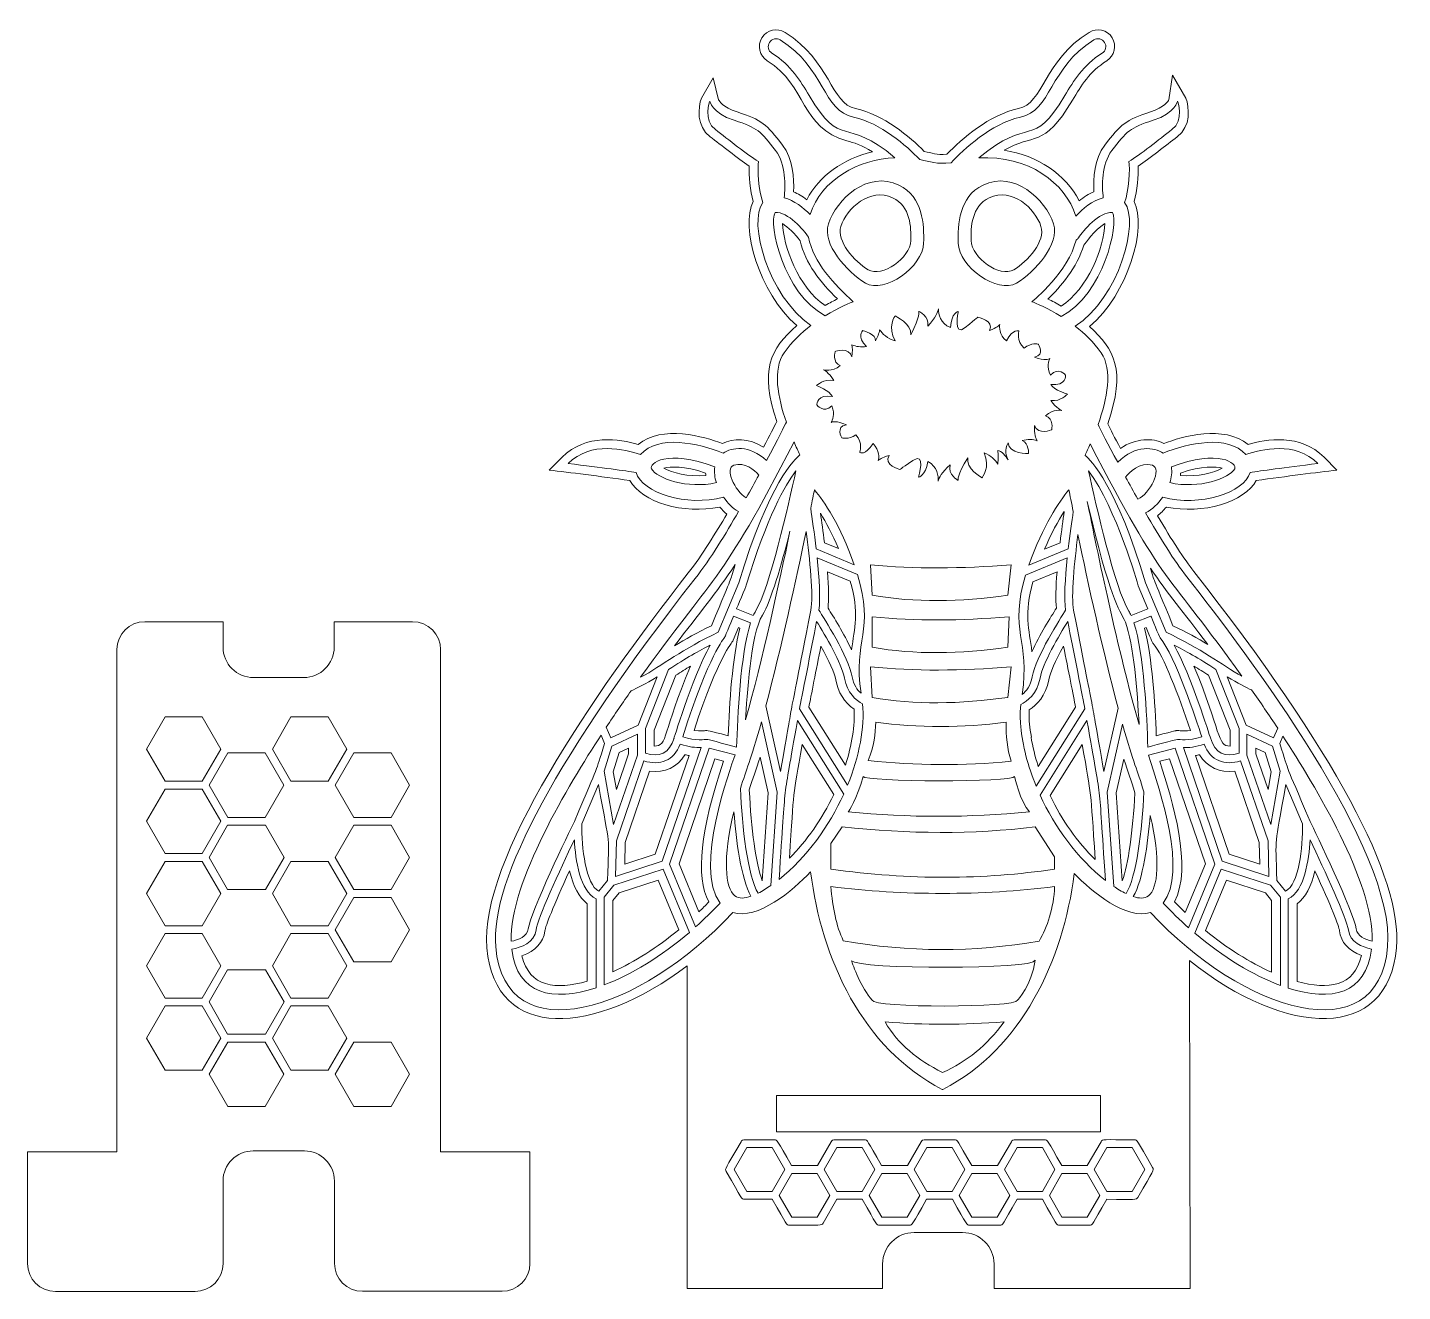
# Model space of a CAD drawing. Header units: inches. Extents: x 122 to 820, y 116 to 758.
import ezdxf

# ---------------------------------------------------------------- set-up
doc = ezdxf.new("R2010")
doc.units = ezdxf.units.IN
doc.header["$MEASUREMENT"] = 0
doc.layers.add('_U+0421_U+043B_U+043E_U+0439 1', color=7, linetype='Continuous')

# ---------------------------------------------------------------- blocks, each defined once
blk = doc.blocks.new('block 2')
at = {"layer": '_U+0421_U+043B_U+043E_U+0439 1', "color": 1, "lineweight": 9, "true_color": 0xff0000}
for points in [[(191.95, 407.39), (210.83, 407.39), (220.27, 391.03), (210.83, 374.68), (191.95, 374.68), (182.51, 391.03), (191.95, 407.39)], [(255.89, 407.39), (274.78, 407.39), (284.22, 391.03), (274.78, 374.68), (255.89, 374.68), (246.45, 391.03), (255.89, 407.39)], [(422.62, 389.28), (427.37, 391.52), (427.37, 388.63), (421.16, 370.53), (419.56, 379.53), (422.62, 389.28)], [(753.74, 379.53), (752.13, 370.53), (745.93, 388.63), (745.93, 391.52), (750.67, 389.28), (753.74, 379.53)], [(223.86, 389.03), (242.74, 389.03), (252.19, 372.68), (242.74, 356.33), (223.86, 356.33), (214.42, 372.68), (223.86, 389.03)], [(306.7, 356.33), (287.82, 356.33), (278.38, 372.68), (287.82, 389.03), (306.7, 389.03), (316.14, 372.68), (306.7, 356.33)], [(191.95, 370.68), (210.83, 370.68), (220.27, 354.33), (210.83, 337.98), (191.95, 337.98), (182.51, 354.33), (191.95, 370.68)], [(223.73, 319.62), (214.29, 335.98), (223.73, 352.33), (242.99, 352.33), (252.43, 335.98), (242.99, 319.62), (223.73, 319.62)], [(306.7, 319.62), (287.82, 319.62), (278.38, 335.98), (287.82, 352.33), (306.7, 352.33), (316.14, 335.98), (306.7, 319.62)], [(191.95, 333.98), (210.83, 333.98), (220.27, 317.63), (210.83, 301.27), (191.95, 301.27), (182.51, 317.63), (191.95, 333.98)], [(255.89, 301.27), (246.45, 317.63), (255.89, 333.98), (274.78, 333.98), (284.22, 317.63), (274.78, 301.27), (255.89, 301.27)], [(306.7, 282.92), (287.82, 282.92), (278.38, 299.27), (287.82, 315.63), (306.7, 315.63), (316.14, 299.27), (306.7, 282.92)], [(191.95, 297.27), (210.83, 297.27), (220.27, 280.92), (210.83, 264.57), (191.95, 264.57), (182.51, 280.92), (191.95, 297.27)], [(246.45, 280.92), (255.89, 297.27), (274.78, 297.27), (284.22, 280.92), (274.78, 264.57), (255.89, 264.57), (246.45, 280.92)], [(242.99, 278.92), (252.43, 262.57), (242.99, 246.22), (223.73, 246.22), (214.29, 262.57), (223.73, 278.92), (242.99, 278.92)], [(191.95, 227.86), (182.51, 244.22), (191.95, 260.57), (210.83, 260.57), (220.27, 244.22), (210.83, 227.86), (191.95, 227.86)], [(274.78, 227.86), (255.89, 227.86), (246.45, 244.22), (255.89, 260.57), (274.78, 260.57), (284.22, 244.22), (274.78, 227.86)], [(242.74, 209.51), (223.86, 209.51), (214.42, 225.86), (223.86, 242.22), (242.74, 242.22), (252.19, 225.86), (242.74, 209.51)], [(306.7, 209.51), (287.82, 209.51), (278.38, 225.86), (287.82, 242.22), (306.7, 242.22), (316.14, 225.86), (306.7, 209.51)], [(502.56, 196.65), (502.56, 215.05), (666.96, 215.05), (666.96, 196.65), (502.56, 196.65)]]:
    blk.add_lwpolyline(points, dxfattribs=at)
at = {"layer": '_U+0421_U+043B_U+043E_U+0439 1', "color": 7, "lineweight": 9, "true_color": 0xffffff}
for points in [[(419.78, 352.64), (414.93, 379.83), (418.92, 392.51), (431.87, 398.62), (431.87, 387.88), (419.78, 352.64)], [(741.43, 387.88), (741.43, 398.62), (754.38, 392.51), (758.36, 379.83), (753.51, 352.64), (741.43, 387.88)], [(500.23, 166.33), (487.39, 166.33), (480.96, 177.46), (487.39, 188.59), (500.23, 188.59), (506.66, 177.46), (500.23, 166.33)], [(533.13, 166.33), (526.7, 177.46), (533.13, 188.59), (545.98, 188.59), (552.4, 177.46), (545.98, 166.33), (533.13, 166.33)], [(578.91, 188.59), (591.76, 188.59), (598.18, 177.46), (591.76, 166.34), (578.91, 166.34), (572.48, 177.46), (578.91, 188.59)], [(624.65, 188.59), (637.5, 188.59), (643.92, 177.46), (637.5, 166.34), (624.65, 166.34), (618.22, 177.46), (624.65, 188.59)], [(683.05, 166.33), (670.22, 166.33), (663.79, 177.47), (670.21, 188.59), (683.05, 188.59), (689.48, 177.46), (683.05, 166.33)], [(523.06, 153.21), (510.22, 153.21), (503.79, 164.33), (510.22, 175.46), (523.06, 175.46), (529.49, 164.33), (523.06, 153.21)], [(568.81, 153.21), (555.96, 153.21), (549.54, 164.33), (555.96, 175.46), (568.81, 175.46), (575.23, 164.33), (568.81, 153.21)], [(595.31, 164.33), (601.74, 175.46), (614.59, 175.46), (621.01, 164.33), (614.59, 153.21), (601.74, 153.21), (595.31, 164.33)], [(660.33, 153.21), (647.48, 153.21), (641.06, 164.33), (647.48, 175.46), (660.32, 175.46), (666.75, 164.32), (660.33, 153.21)]]:
    blk.add_lwpolyline(points, dxfattribs=at)
at = {"layer": '_U+0421_U+043B_U+043E_U+0439 1', "color": 1, "lineweight": 9, "true_color": 0xff0000}
for points, knots in [([(714.41, 481.28), (714.41, 481.28), (714.41, 481.28), (714.41, 481.28), (709.48, 487.58), (703.28, 497.08), (695.98, 509.54), (697.58, 510.78), (699.09, 512.26), (700.49, 513.95), (719.03, 510.09), (740.07, 516.4), (746.17, 527.44), (761.54, 529.59), (776.85, 531.48), (787.14, 532.76), (787.14, 532.76), (780.64, 539.27), (780.64, 539.27), (768.54, 551.37), (751.13, 548.45), (742, 545.71), (729.83, 555.91), (708.35, 549.65), (699.22, 546.28), (693.43, 549.12), (685.1, 549.15), (677.15, 543.67), (674.3, 549.11), (672.04, 553.53), (670.68, 556.2), (680.04, 583.76), (674.26, 594.06), (661.47, 605.6), (681.11, 622.27), (690.77, 656.04), (684.18, 669.2), (685.65, 674.66), (686.31, 682.28), (686.19, 687.12), (692.09, 690.97), (700.37, 697.83), (706.01, 702.04), (713.11, 707.35), (712.12, 716.89), (710.41, 721.69), (710.41, 721.69), (703.67, 733.33), (703.67, 733.33), (703.67, 733.33), (701.7, 720.83), (701.7, 720.83), (701.41, 720.14), (699.76, 717.05), (692.35, 714.65), (679.8, 710.59), (677.35, 708.37), (669.21, 697.69), (663.93, 690.75), (663.29, 680.96), (663.66, 674.1), (661.16, 672.99), (658.66, 671.44), (656.19, 669.45), (649.38, 682.96), (634.99, 692.56), (618.1, 695.16), (632.87, 704.04), (638.06, 695.61), (652.85, 720.65), (657.21, 728.04), (661.34, 735.03), (670.25, 740.63), (674.22, 743.12), (675.42, 748.38), (672.92, 752.35), (670.43, 756.32), (665.17, 757.51), (661.2, 755.02), (638.16, 740.54), (637.95, 718.91), (625.45, 716.33), (610.53, 713.24), (596.65, 700.98), (589.04, 693.14), (583.5, 692.76), (581.57, 693.75), (577.56, 694.58), (570.25, 701.86), (556.82, 713.38), (542.57, 716.33), (530.06, 718.92), (529.88, 740.52), (506.81, 755.02), (502.84, 757.52), (497.59, 756.32), (495.09, 752.35), (492.6, 748.38), (493.8, 743.12), (497.77, 740.63), (517.94, 727.95), (514.78, 706.44), (538.25, 699.96), (541.8, 698.98), (545.67, 697.91), (551.21, 694.35), (536.43, 690.94), (524.14, 682.06), (517.82, 670.06), (515.6, 671.76), (513.37, 673.11), (511.13, 674.09), (511.51, 680.96), (510.87, 690.75), (505.58, 697.69), (497.45, 708.37), (495, 710.59), (482.45, 714.65), (475.04, 717.05), (473.39, 720.14), (473.1, 720.83), (473.1, 720.83), (470.33, 732), (470.33, 732), (470.33, 732), (464.39, 721.69), (464.39, 721.69), (462.68, 716.89), (461.68, 707.35), (468.79, 702.04), (474.38, 697.86), (482.71, 690.97), (488.61, 687.12), (488.48, 682.28), (489.15, 674.66), (490.62, 669.2), (484.09, 656.18), (493.49, 622.92), (512.76, 606.09), (499.15, 594.07), (493.95, 583.69), (502.62, 557.34), (501.42, 554.96), (499.05, 550.31), (495.94, 544.38), (488.32, 549.12), (480.45, 548.93), (474.98, 546.27), (465.85, 549.65), (444.36, 555.91), (432.19, 545.71), (423.05, 548.45), (405.65, 551.37), (393.55, 539.27), (393.55, 539.27), (387.04, 532.76), (387.04, 532.76), (397.33, 531.48), (412.6, 529.59), (428.02, 527.44), (434.11, 516.4), (455.16, 510.09), (473.7, 513.95), (474.8, 512.62), (475.98, 511.42), (477.22, 510.35), (471.9, 501.23), (464.73, 489.48), (457.67, 480.47), (408.88, 418.25), (351.54, 334.71), (355.4, 290.11), (359.57, 241.83), (410.39, 245.57), (457.17, 280.96), (457.17, 280.96), (457.17, 117.09), (457.17, 117.09), (457.17, 117.09), (556.37, 117.09), (556.37, 117.09), (556.37, 117.09), (556.37, 129.5), (556.37, 129.5), (556.37, 138.33), (563.53, 145.48), (572.36, 145.48), (572.36, 145.48), (596.99, 145.48), (596.99, 145.48), (605.82, 145.48), (612.97, 138.33), (612.97, 129.5), (612.97, 129.5), (612.97, 117.09), (612.97, 117.09), (612.97, 117.09), (712.59, 117.09), (712.59, 117.09), (712.59, 117.09), (712.17, 283.58), (712.17, 283.58), (761.71, 244.34), (813.18, 242.19), (817.32, 290.11), (820.42, 325.88), (785.79, 390.2), (714.41, 481.28)], [0, 0, 0, 0, 1, 1, 1, 2, 2, 2, 3, 3, 3, 4, 4, 4, 5, 5, 5, 6, 6, 6, 7, 7, 7, 8, 8, 8, 9, 9, 9, 10, 10, 10, 11, 11, 11, 12, 12, 12, 13, 13, 13, 14, 14, 14, 15, 15, 15, 16, 16, 16, 17, 17, 17, 18, 18, 18, 19, 19, 19, 20, 20, 20, 21, 21, 21, 22, 22, 22, 23, 23, 23, 24, 24, 24, 25, 25, 25, 26, 26, 26, 27, 27, 27, 28, 28, 28, 29, 29, 29, 30, 30, 30, 31, 31, 31, 32, 32, 32, 33, 33, 33, 34, 34, 34, 35, 35, 35, 36, 36, 36, 37, 37, 37, 38, 38, 38, 39, 39, 39, 40, 40, 40, 41, 41, 41, 42, 42, 42, 43, 43, 43, 44, 44, 44, 45, 45, 45, 46, 46, 46, 47, 47, 47, 48, 48, 48, 49, 49, 49, 50, 50, 50, 51, 51, 51, 52, 52, 52, 53, 53, 53, 54, 54, 54, 55, 55, 55, 56, 56, 56, 57, 57, 57, 58, 58, 58, 59, 59, 59, 60, 60, 60, 61, 61, 61, 62, 62, 62, 63, 63, 63, 64, 64, 64, 65, 65, 65, 66, 66, 66, 67, 67, 67, 68, 68, 68, 69, 69, 69, 69]), ([(535.21, 656.49), (538.2, 665.64), (549.86, 676.54), (561.48, 670.98), (570.55, 666.63), (570.87, 656.09), (570.7, 649.3), (570.47, 640.49), (556.08, 630.29), (549.03, 634.46), (541.98, 638.64), (532.8, 649.1), (535.21, 656.49)], [0, 0, 0, 0, 1, 1, 1, 2, 2, 2, 3, 3, 3, 4, 4, 4, 4]), ([(610.53, 670.98), (622.16, 676.54), (633.82, 665.63), (636.8, 656.49), (639.21, 649.1), (630.04, 638.64), (622.99, 634.46), (615.94, 630.29), (601.54, 640.49), (601.32, 649.3), (601.15, 656.09), (601.46, 666.63), (610.53, 670.98)], [0, 0, 0, 0, 1, 1, 1, 2, 2, 2, 3, 3, 3, 4, 4, 4, 4]), ([(505.45, 657.94), (508.43, 656.17), (512.01, 652.64), (514.55, 649.19), (516.98, 637.76), (524.92, 627.98), (533.43, 619.65), (531.57, 618.75), (529.43, 617.64), (527.18, 616.35), (513.34, 625.41), (505.97, 646.91), (505.45, 657.94)], [0, 0, 0, 0, 1, 1, 1, 2, 2, 2, 3, 3, 3, 4, 4, 4, 4]), ([(658.59, 647.03), (659.58, 648.03), (663.59, 654.45), (669.29, 657.9), (668.98, 646.1), (660.4, 624.47), (647.07, 616), (644.7, 617.39), (642.4, 618.59), (640.37, 619.59), (646.36, 625.41), (655.35, 635.63), (658.59, 647.03)], [0, 0, 0, 0, 1, 1, 1, 2, 2, 2, 3, 3, 3, 4, 4, 4, 4]), ([(445.32, 533.7), (448.63, 534.59), (455.4, 534.94), (466.49, 531.24), (466.51, 530.83), (466.54, 530.43), (466.58, 530.02), (457.63, 529.08), (449.33, 531.5), (445.32, 533.7)], [0, 0, 0, 0, 1, 1, 1, 2, 2, 2, 3, 3, 3, 3]), ([(707.69, 531.24), (718.76, 534.93), (725.53, 534.58), (728.86, 533.69), (724.83, 531.49), (716.55, 529.08), (707.6, 530.02), (707.65, 530.43), (707.68, 530.83), (707.69, 531.24)], [0, 0, 0, 0, 1, 1, 1, 2, 2, 2, 3, 3, 3, 3]), ([(526.79, 495.83), (526.12, 501.4), (525.39, 506.65), (524.77, 510.8), (527.67, 506.16), (530.83, 500.26), (533.96, 492.85), (533.96, 492.85), (526.79, 495.83), (526.79, 495.83)], [0, 0, 0, 0, 1, 1, 1, 2, 2, 2, 3, 3, 3, 3]), ([(648.59, 511.75), (648.6, 511.68), (648.62, 511.61), (648.63, 511.53), (648.03, 507.5), (647.24, 501.88), (646.5, 495.83), (646.5, 495.83), (638.64, 492.56), (638.64, 492.56), (642.03, 500.59), (645.47, 506.89), (648.59, 511.75)], [0, 0, 0, 0, 1, 1, 1, 2, 2, 2, 3, 3, 3, 4, 4, 4, 4]), ([(481.52, 484.79), (477.89, 473.49), (481.53, 482.84), (469.44, 453.68), (462.08, 450.18), (456.06, 446.72), (450.75, 443.46), (463.48, 460.35), (471.83, 470.18), (481.52, 484.79)], [0, 0, 0, 0, 1, 1, 1, 2, 2, 2, 3, 3, 3, 3]), ([(721.53, 444.08), (716.45, 447.17), (710.72, 450.42), (703.85, 453.68), (692.3, 481.55), (694.98, 474.66), (692.36, 482.96), (701.09, 470.07), (708.85, 460.95), (721.53, 444.08)], [0, 0, 0, 0, 1, 1, 1, 2, 2, 2, 3, 3, 3, 3]), ([(528.31, 481.12), (528.31, 481.12), (539.94, 476.28), (539.94, 476.28), (544.58, 460.09), (542.02, 452.58), (540.65, 441.45), (536.72, 449.67), (531.45, 458.24), (528.65, 462.63), (529.07, 466.92), (528.96, 473.03), (528.31, 481.12)], [0, 0, 0, 0, 1, 1, 1, 2, 2, 2, 3, 3, 3, 4, 4, 4, 4]), ([(644.64, 462.63), (641.73, 458.07), (636.15, 448.99), (632.19, 440.48), (630.86, 452.09), (628.04, 459.55), (632.7, 476.01), (632.7, 476.01), (644.99, 481.12), (644.99, 481.12), (644.33, 473.03), (644.22, 466.92), (644.64, 462.63)], [0, 0, 0, 0, 1, 1, 1, 2, 2, 2, 3, 3, 3, 4, 4, 4, 4]), ([(331.88, 186.52), (331.88, 186.52), (331.88, 441.52), (331.88, 441.52), (331.88, 449.32), (325.58, 455.72), (317.67, 455.72), (300.65, 455.72), (295.01, 455.72), (277.83, 455.72), (277.83, 455.72), (277.83, 442.82), (277.83, 442.82), (277.83, 434.26), (270.89, 427.32), (262.33, 427.32), (262.33, 427.32), (236.87, 427.32), (236.87, 427.32), (228.31, 427.32), (221.37, 434.26), (221.37, 442.82), (221.37, 442.82), (221.37, 455.72), (221.37, 455.72), (221.37, 455.72), (181.67, 455.72), (181.67, 455.72), (173.87, 455.72), (167.47, 449.42), (167.47, 441.52), (167.47, 441.52), (167.47, 186.42), (167.47, 186.42), (167.47, 186.42), (122.07, 186.42), (122.07, 186.42), (122.07, 186.42), (122.07, 129.72), (122.07, 129.72), (122.07, 121.91), (128.37, 115.52), (136.27, 115.52), (136.27, 115.52), (207.17, 115.52), (207.17, 115.52), (214.97, 115.52), (221.37, 121.82), (221.37, 129.72), (221.37, 129.72), (221.37, 171.63), (221.37, 171.63), (221.37, 180.07), (228.22, 186.92), (236.66, 186.92), (236.66, 186.92), (262.69, 186.92), (262.69, 186.92), (271.13, 186.92), (277.97, 180.07), (277.97, 171.63), (277.97, 171.63), (277.97, 129.82), (277.97, 129.82), (277.97, 122.02), (284.27, 115.61), (292.17, 115.61), (292.17, 115.61), (363.07, 115.61), (363.07, 115.61), (370.87, 115.61), (377.27, 121.91), (377.27, 129.82), (377.27, 129.82), (377.27, 186.52), (377.27, 186.52), (377.27, 186.52), (331.88, 186.52), (331.88, 186.52)], [0, 0, 0, 0, 1, 1, 1, 2, 2, 2, 3, 3, 3, 4, 4, 4, 5, 5, 5, 6, 6, 6, 7, 7, 7, 8, 8, 8, 9, 9, 9, 10, 10, 10, 11, 11, 11, 12, 12, 12, 13, 13, 13, 14, 14, 14, 15, 15, 15, 16, 16, 16, 17, 17, 17, 18, 18, 18, 19, 19, 19, 20, 20, 20, 21, 21, 21, 22, 22, 22, 23, 23, 23, 24, 24, 24, 25, 25, 25, 26, 26, 26, 26]), ([(483.86, 452.42), (480.06, 437.45), (478.53, 413.93), (477.91, 397.81), (468, 400.43), (467.41, 400.62), (465.97, 400.36), (465.94, 400.36), (463.79, 400.03), (460.61, 400.5), (473.42, 439.32), (479.49, 443.97), (480.48, 446.37), (480.48, 446.37), (483.11, 452.72), (483.11, 452.72), (483.11, 452.72), (483.86, 452.42), (483.86, 452.42)], [0, 0, 0, 0, 1, 1, 1, 2, 2, 2, 3, 3, 3, 4, 4, 4, 5, 5, 5, 6, 6, 6, 6]), ([(689.44, 452.42), (689.44, 452.42), (690.17, 452.71), (690.17, 452.71), (693.17, 445.48), (693.35, 445.26), (693.86, 444.66), (698.97, 438.62), (706.86, 418.06), (712.68, 400.51), (708.64, 399.92), (707.24, 400.53), (705.75, 400.42), (705.06, 400.37), (705.61, 400.47), (695.38, 397.8), (694.77, 413.92), (693.24, 437.44), (689.44, 452.42)], [0, 0, 0, 0, 1, 1, 1, 2, 2, 2, 3, 3, 3, 4, 4, 4, 5, 5, 5, 6, 6, 6, 6]), ([(532.55, 426.24), (533.66, 419.94), (536.94, 414.74), (541.87, 411.35), (542.33, 403), (540.8, 393.15), (537.47, 382.82), (537.47, 382.82), (518.92, 412.32), (518.92, 412.32), (520, 417.85), (522.68, 431.46), (525.02, 443.35), (529.24, 435.74), (531.95, 429.64), (532.55, 426.24)], [0, 0, 0, 0, 1, 1, 1, 2, 2, 2, 3, 3, 3, 4, 4, 4, 5, 5, 5, 5]), ([(635.45, 382.23), (633.78, 387.32), (632.53, 392.34), (631.75, 397.14), (631.75, 397.14), (631.91, 397.12), (631.91, 397.12), (631.14, 402.25), (630.55, 404.83), (630.83, 410.96), (634.59, 413.38), (639.29, 417.97), (640.75, 426.24), (641.35, 429.64), (644.05, 435.74), (648.28, 443.35), (650.61, 431.46), (653.29, 417.85), (654.38, 412.32), (654.38, 412.32), (635.45, 382.23), (635.45, 382.23)], [0, 0, 0, 0, 1, 1, 1, 2, 2, 2, 3, 3, 3, 4, 4, 4, 5, 5, 5, 6, 6, 6, 7, 7, 7, 7]), ([(440.37, 400.54), (440.37, 400.54), (451.33, 428.49), (451.33, 428.49), (453.93, 430.18), (456.43, 431.73), (458.79, 433.13), (444.54, 399.39), (447.38, 392.24), (440.37, 392.58), (440.37, 392.58), (440.37, 400.54), (440.37, 400.54)], [0, 0, 0, 0, 1, 1, 1, 2, 2, 2, 3, 3, 3, 4, 4, 4, 4]), ([(732.93, 400.54), (732.93, 400.54), (732.93, 392.56), (732.93, 392.56), (726.06, 392.18), (728.41, 400.02), (714.47, 433.15), (716.83, 431.75), (719.35, 430.19), (721.97, 428.49), (721.97, 428.49), (732.93, 400.54), (732.93, 400.54)], [0, 0, 0, 0, 1, 1, 1, 2, 2, 2, 3, 3, 3, 4, 4, 4, 4]), ([(531.52, 367.88), (525.64, 355.54), (517.85, 344.39), (509, 335.53), (511.42, 371.88), (510.65, 365.63), (515.54, 393.28), (515.54, 393.28), (531.52, 367.88), (531.52, 367.88)], [0, 0, 0, 0, 1, 1, 1, 2, 2, 2, 3, 3, 3, 3]), ([(657.76, 393.28), (662.65, 365.62), (661.87, 371.94), (664.33, 334.91), (655.35, 343.75), (647.44, 354.94), (641.45, 367.36), (641.45, 367.36), (657.76, 393.28), (657.76, 393.28)], [0, 0, 0, 0, 1, 1, 1, 2, 2, 2, 3, 3, 3, 3]), ([(455.99, 388.14), (456.7, 387.98), (457.39, 387.85), (458.06, 387.74), (458.06, 387.74), (440.93, 337.72), (440.93, 337.72), (440.93, 337.72), (425.4, 332.6), (425.4, 332.6), (425.4, 332.6), (425.65, 343.53), (425.65, 343.53), (425.65, 343.53), (438.06, 379.74), (438.06, 379.74), (445.69, 378.79), (452.14, 381.81), (455.99, 388.14)], [0, 0, 0, 0, 1, 1, 1, 2, 2, 2, 3, 3, 3, 4, 4, 4, 5, 5, 5, 6, 6, 6, 6]), ([(471.24, 386.11), (471.24, 386.11), (475.6, 384.96), (475.6, 384.96), (463.74, 349.88), (461.28, 326.36), (468.12, 313.38), (466.49, 311.68), (464.81, 310.01), (463.1, 308.38), (463.1, 308.38), (452.98, 332.78), (452.98, 332.78), (452.98, 332.78), (471.24, 386.11), (471.24, 386.11)], [0, 0, 0, 0, 1, 1, 1, 2, 2, 2, 3, 3, 3, 4, 4, 4, 5, 5, 5, 5]), ([(488.67, 370.35), (490.56, 376.39), (492, 380.07), (494.19, 386.95), (494.19, 386.95), (498.27, 368.82), (498.27, 368.82), (498.27, 368.82), (495.21, 324.18), (495.21, 324.18), (495.2, 324.18), (495.19, 324.17), (495.18, 324.17), (492.1, 332.95), (489.61, 350.35), (488.67, 370.35)], [0, 0, 0, 0, 1, 1, 1, 2, 2, 2, 3, 3, 3, 4, 4, 4, 5, 5, 5, 5]), ([(675.03, 368.82), (675.03, 368.82), (678.86, 385.89), (678.86, 385.89), (681.07, 379.07), (682.46, 375.59), (684.54, 368.74), (683.54, 349.38), (681.08, 332.61), (678.09, 324.11), (678.09, 324.11), (675.03, 368.82), (675.03, 368.82)], [0, 0, 0, 0, 1, 1, 1, 2, 2, 2, 3, 3, 3, 4, 4, 4, 4]), ([(710.03, 307.98), (708.18, 309.74), (706.36, 311.54), (704.59, 313.38), (713.92, 331.1), (703.75, 364.45), (697.11, 384.8), (697.11, 384.8), (702.05, 386.11), (702.05, 386.11), (702.05, 386.11), (720.32, 332.78), (720.32, 332.78), (720.32, 332.78), (710.03, 307.98), (710.03, 307.98)], [0, 0, 0, 0, 1, 1, 1, 2, 2, 2, 3, 3, 3, 4, 4, 4, 5, 5, 5, 5]), ([(747.65, 343.53), (747.65, 343.53), (747.89, 332.6), (747.89, 332.6), (747.89, 332.6), (732.36, 337.72), (732.36, 337.72), (732.36, 337.72), (715.24, 387.74), (715.24, 387.74), (715.91, 387.85), (716.59, 387.98), (717.31, 388.14), (721.16, 381.81), (727.61, 378.79), (735.23, 379.74), (735.23, 379.74), (747.65, 343.53), (747.65, 343.53)], [0, 0, 0, 0, 1, 1, 1, 2, 2, 2, 3, 3, 3, 4, 4, 4, 5, 5, 5, 6, 6, 6, 6]), ([(406.38, 273.14), (390.52, 268.67), (376.93, 269.94), (373.19, 286.04), (380.07, 288.38), (384.17, 292.77), (384.86, 298.69), (385.13, 301.02), (389.13, 311.2), (397.38, 329.18), (399.25, 321.14), (402.26, 315.56), (406.38, 312.49), (406.38, 312.49), (406.38, 273.14), (406.38, 273.14)], [0, 0, 0, 0, 1, 1, 1, 2, 2, 2, 3, 3, 3, 4, 4, 4, 5, 5, 5, 5]), ([(766.92, 272.98), (766.92, 272.98), (766.92, 312.49), (766.92, 312.49), (771.04, 315.56), (774.04, 321.14), (775.92, 329.17), (784.17, 311.2), (788.17, 301.02), (788.44, 298.69), (789.11, 292.94), (793.01, 288.62), (799.57, 286.23), (795.96, 270.23), (782.74, 268.66), (766.92, 272.98)], [0, 0, 0, 0, 1, 1, 1, 2, 2, 2, 3, 3, 3, 4, 4, 4, 5, 5, 5, 5]), ([(419.38, 277.95), (419.38, 277.95), (419.38, 314.12), (419.38, 314.12), (419.38, 314.12), (422.53, 317.97), (422.53, 317.97), (422.53, 317.97), (442.34, 324.5), (442.34, 324.5), (442.34, 324.5), (452.81, 299.24), (452.81, 299.24), (441.92, 290.28), (430.32, 282.9), (419.38, 277.95)], [0, 0, 0, 0, 1, 1, 1, 2, 2, 2, 3, 3, 3, 4, 4, 4, 5, 5, 5, 5]), ([(753.92, 277.68), (742.96, 282.57), (731.3, 289.92), (720.33, 298.89), (720.33, 298.89), (730.95, 324.5), (730.95, 324.5), (730.95, 324.5), (750.77, 317.97), (750.77, 317.97), (750.77, 317.97), (753.92, 314.12), (753.92, 314.12), (753.92, 314.12), (753.92, 277.68), (753.92, 277.68), (753.92, 277.68), (753.92, 277.68), (753.92, 277.68)], [0, 0, 0, 0, 1, 1, 1, 2, 2, 2, 3, 3, 3, 4, 4, 4, 5, 5, 5, 6, 6, 6, 6])]:
    blk.add_open_spline(points, degree=3, knots=knots, dxfattribs=at)
at = {"layer": '_U+0421_U+043B_U+043E_U+0439 1', "color": 7, "lineweight": 9, "true_color": 0xffffff}
for points, knots in [([(710.87, 478.51), (704.56, 486.57), (697.03, 498.68), (689.93, 511.01), (693.3, 512.66), (696.34, 515.6), (698.66, 519.02), (717.63, 513.82), (739.95, 521.18), (743.05, 531.55), (748.46, 532.32), (759.94, 533.9), (777.45, 536.09), (765.99, 547.55), (748.62, 543.33), (740.82, 540.59), (731.69, 550.94), (711.59, 546.41), (698.82, 541.3), (694.54, 544.31), (685, 545.93), (675.77, 536.66), (670.89, 545.84), (667.21, 553.07), (665.8, 555.88), (670.41, 568.81), (673.38, 583.68), (667.32, 592.35), (663.6, 597.67), (658.93, 602.14), (654.23, 605.78), (676.42, 620.35), (686.92, 658.58), (679.29, 668.59), (681.34, 674.39), (682.14, 686), (681.49, 689.52), (687.01, 692.61), (696.97, 700.9), (703.31, 705.64), (709.66, 710.38), (706.17, 720.18), (706.17, 720.18), (706.17, 720.18), (705.5, 714.18), (693.73, 710.37), (681.96, 706.56), (680.38, 704.92), (672.79, 694.97), (667.43, 687.93), (667.77, 676.9), (668.43, 671.03), (662.86, 669.54), (657.93, 665.4), (654.45, 661.7), (649.41, 678.57), (630.12, 692.8), (605.29, 691.27), (630.9, 713.26), (632.44, 694.95), (648.97, 722.94), (653.42, 730.47), (658.02, 738.26), (667.85, 744.44), (669.72, 745.62), (670.29, 748.09), (669.11, 749.96), (667.94, 751.83), (665.47, 752.39), (663.6, 751.22), (640.82, 736.9), (642.12, 715.19), (626.36, 711.92), (611.58, 708.87), (597.44, 695.5), (591.14, 688.83), (583.55, 687.86), (580.76, 689.45), (575.34, 690.42), (568.46, 697.44), (555.34, 709.09), (541.66, 711.92), (525.91, 715.18), (527.18, 736.9), (504.42, 751.21), (502.55, 752.39), (500.08, 751.83), (498.9, 749.96), (497.73, 748.09), (498.29, 745.62), (500.16, 744.44), (510, 738.26), (514.6, 730.47), (519.04, 722.94), (535.52, 695.03), (537.16, 713.16), (562.64, 691.34), (543.83, 690.64), (525.3, 680.06), (519.5, 662.57), (516.08, 666.03), (511.5, 669.65), (506.36, 671.03), (507.02, 676.9), (507.36, 687.93), (502, 694.97), (494.42, 704.92), (492.83, 706.56), (481.06, 710.37), (469.29, 714.18), (468.63, 720.18), (468.63, 720.18), (468.63, 720.18), (465.14, 710.38), (471.48, 705.64), (477.83, 700.9), (487.78, 692.61), (493.3, 689.52), (492.66, 686), (493.46, 674.39), (495.51, 668.59), (487.91, 658.62), (498.28, 620.98), (519.97, 606.19), (515.09, 602.47), (510.21, 597.87), (506.35, 592.35), (500.47, 583.93), (503.1, 569.65), (507.48, 556.99), (506.91, 555.84), (503.01, 548.08), (497.45, 537.59), (488.64, 545.7), (479.62, 544.29), (475.37, 541.3), (462.59, 546.41), (442.49, 550.93), (433.37, 540.59), (425.57, 543.33), (408.2, 547.55), (396.73, 536.09), (414.24, 533.9), (425.73, 532.32), (431.14, 531.55), (434.24, 521.16), (456.59, 513.83), (475.53, 519.02), (477.58, 515.98), (480.22, 513.33), (483.15, 511.61), (476.84, 500.64), (469, 487.64), (461.21, 477.69), (391.97, 389.38), (356.93, 324.65), (359.88, 290.5), (364.58, 236.13), (433.59, 257.37), (480.32, 308.08), (492.74, 303.87), (510.82, 319.24), (519.82, 328.65), (525.33, 284.29), (546.19, 239), (586.67, 218.16), (586.67, 218.16), (586.99, 218.16), (586.99, 218.16), (627.13, 238.82), (647.98, 283.42), (653.74, 327.77), (662.67, 318.63), (680.24, 303.96), (692.4, 308.08), (739.26, 257.22), (808.15, 236.27), (812.84, 290.5), (817.11, 339.9), (741.57, 439.34), (710.87, 478.51)], [0, 0, 0, 0, 1, 1, 1, 2, 2, 2, 3, 3, 3, 4, 4, 4, 5, 5, 5, 6, 6, 6, 7, 7, 7, 8, 8, 8, 9, 9, 9, 10, 10, 10, 11, 11, 11, 12, 12, 12, 13, 13, 13, 14, 14, 14, 15, 15, 15, 16, 16, 16, 17, 17, 17, 18, 18, 18, 19, 19, 19, 20, 20, 20, 21, 21, 21, 22, 22, 22, 23, 23, 23, 24, 24, 24, 25, 25, 25, 26, 26, 26, 27, 27, 27, 28, 28, 28, 29, 29, 29, 30, 30, 30, 31, 31, 31, 32, 32, 32, 33, 33, 33, 34, 34, 34, 35, 35, 35, 36, 36, 36, 37, 37, 37, 38, 38, 38, 39, 39, 39, 40, 40, 40, 41, 41, 41, 42, 42, 42, 43, 43, 43, 44, 44, 44, 45, 45, 45, 46, 46, 46, 47, 47, 47, 48, 48, 48, 49, 49, 49, 50, 50, 50, 51, 51, 51, 52, 52, 52, 53, 53, 53, 54, 54, 54, 55, 55, 55, 56, 56, 56, 57, 57, 57, 58, 58, 58, 59, 59, 59, 60, 60, 60, 60]), ([(528.84, 657.76), (532.9, 670.23), (548.8, 685.1), (564.65, 677.51), (577.01, 671.58), (577.44, 657.22), (577.21, 647.96), (576.9, 635.95), (557.28, 622.05), (547.67, 627.74), (538.06, 633.43), (525.55, 647.69), (528.84, 657.76)], [0, 0, 0, 0, 1, 1, 1, 2, 2, 2, 3, 3, 3, 4, 4, 4, 4]), ([(607.37, 677.51), (623.21, 685.1), (639.11, 670.23), (643.18, 657.76), (646.47, 647.69), (633.96, 633.43), (624.35, 627.74), (614.74, 622.05), (595.11, 635.95), (594.81, 647.96), (594.58, 657.22), (595.01, 671.58), (607.37, 677.51)], [0, 0, 0, 0, 1, 1, 1, 2, 2, 2, 3, 3, 3, 4, 4, 4, 4]), ([(501.74, 663.59), (508.33, 663.98), (516.21, 654.72), (518.77, 651.01), (521.12, 638.17), (531.87, 626.99), (541.48, 618.26), (540.48, 617.92), (534.21, 615.42), (527.18, 611.11), (505.83, 622.61), (498.33, 657.75), (501.74, 663.59)], [0, 0, 0, 0, 1, 1, 1, 2, 2, 2, 3, 3, 3, 4, 4, 4, 4]), ([(654.6, 649.58), (655.08, 649.87), (655.51, 650.26), (655.85, 650.75), (658.21, 654.26), (666.36, 663.99), (673.06, 663.59), (676.43, 657.81), (668.74, 621.86), (647.01, 610.79), (640.53, 614.82), (633.98, 617.66), (632.19, 618.26), (633.19, 618.92), (650.82, 633.54), (654.6, 649.58)], [0, 0, 0, 0, 1, 1, 1, 2, 2, 2, 3, 3, 3, 4, 4, 4, 5, 5, 5, 5]), ([(579.33, 605.83), (583.25, 610.06), (584.4, 612.96), (584.71, 614.55), (584.75, 612.09), (585.53, 607.2), (590.81, 605.14), (591.33, 612.67), (594.77, 613.33), (594.77, 613.33), (594.77, 613.33), (592, 599.95), (598.33, 605.14), (604.67, 610.33), (604.67, 610.33), (604.67, 610.33), (604.67, 610.33), (613.33, 608.67), (610.67, 603.67), (614.39, 605.11), (615.55, 606.12), (615.89, 606.67), (615.65, 605.33), (615.41, 601.56), (619.24, 598.33), (622.67, 605), (625.62, 603.33), (625.62, 603.33), (625.62, 603.33), (624.2, 598.33), (628.27, 594.67), (632, 597.67), (635.33, 596.67), (635.33, 596.67), (635.33, 596.67), (639.1, 591.33), (633.55, 590), (638.92, 588.16), (640.74, 588.86), (641.36, 589.47), (640.74, 588.27), (639.59, 585.14), (641.67, 581), (645.67, 585.33), (649.33, 581), (649.33, 581), (649.33, 581), (649.75, 575.25), (641.75, 576.25), (643.5, 573.25), (650.25, 571.33), (650.25, 571.33), (650.25, 571.33), (647, 567.5), (641.75, 568), (644.75, 564), (647.4, 563), (647.4, 563), (647.4, 563), (643.15, 564), (639.07, 560.25), (643.5, 559), (642.25, 553.25), (642.25, 553.25), (642.25, 553.25), (635.35, 550.23), (633.55, 555.36), (633.37, 551.01), (634.17, 548.76), (634.86, 547.64), (632.76, 548.35), (630.18, 548.61), (627.17, 547.67), (630.83, 546.33), (630.5, 541.17), (630.5, 541.17), (630.5, 541.17), (620.21, 540.74), (620.19, 546.62), (617.98, 542.99), (619.26, 539.53), (620.11, 537.93), (619.05, 539.59), (616.71, 542.87), (614.83, 542.64), (615.2, 540.95), (615.08, 538.26), (614.83, 535.8), (613.54, 537.88), (611.41, 540.02), (607.9, 541.48), (611.3, 534.17), (606.85, 528.86), (606.85, 528.86), (606.85, 528.86), (598.43, 533.62), (599.61, 539.02), (593.89, 529.93), (594.7, 527.52), (594.7, 527.52), (594.7, 527.52), (589.24, 530.32), (590.67, 535.39), (586.41, 531.5), (585.02, 528.71), (584.58, 527.14), (584.75, 529.6), (584.37, 534.53), (579.29, 537.03), (578.14, 529.57), (574.66, 529.19), (574.66, 529.19), (574.66, 529.19), (578.53, 542.3), (571.79, 537.65), (565.05, 533), (565.05, 533), (565.05, 533), (565.05, 533), (556.55, 535.38), (559.62, 540.14), (555.78, 539), (554.55, 538.1), (554.17, 537.58), (554.51, 538.89), (555.07, 542.63), (551.51, 546.17), (547.55, 539.81), (544.74, 541.71), (544.74, 541.71), (544.74, 541.71), (546.57, 546.58), (542.82, 550.57), (538.86, 547.89), (535.62, 549.16), (535.62, 549.16), (535.62, 549.16), (532.31, 554.79), (537.95, 555.65), (532.75, 557.93), (530.88, 557.39), (530.21, 556.83), (530.92, 557.97), (532.32, 560.99), (530.6, 565.3), (526.26, 561.31), (522.96, 565.93), (522.96, 565.93), (522.96, 565.93), (523.02, 571.7), (530.91, 570.04), (529.42, 573.17), (522.85, 575.64), (522.85, 575.64), (522.85, 575.64), (526.4, 579.19), (531.6, 578.26), (528.94, 582.49), (526.38, 583.71), (526.38, 583.71), (526.38, 583.71), (530.53, 582.36), (534.9, 585.76), (530.6, 587.37), (532.32, 593), (532.32, 593), (532.32, 593), (539.45, 595.44), (540.82, 590.17), (541.17, 593), (541.02, 594.97), (540.72, 596.32), (542.86, 595.49), (545.37, 595.04), (548.16, 595.5), (543, 600.33), (546.33, 603.57), (546.33, 603.57), (546.33, 603.57), (553.38, 601.67), (552.77, 598.33), (553.88, 600.11), (554.51, 602.09), (554.86, 604.03), (556.28, 601.87), (558.66, 599.62), (562.67, 598.33), (558.67, 605.33), (562.67, 611), (562.67, 611), (562.67, 611), (571.45, 606.95), (570.72, 601.47), (575.67, 611), (574.67, 613.33), (574.67, 613.33), (574.67, 613.33), (580.33, 611), (579.33, 605.83)], [0, 0, 0, 0, 1, 1, 1, 2, 2, 2, 3, 3, 3, 4, 4, 4, 5, 5, 5, 6, 6, 6, 7, 7, 7, 8, 8, 8, 9, 9, 9, 10, 10, 10, 11, 11, 11, 12, 12, 12, 13, 13, 13, 14, 14, 14, 15, 15, 15, 16, 16, 16, 17, 17, 17, 18, 18, 18, 19, 19, 19, 20, 20, 20, 21, 21, 21, 22, 22, 22, 23, 23, 23, 24, 24, 24, 25, 25, 25, 26, 26, 26, 27, 27, 27, 28, 28, 28, 29, 29, 29, 30, 30, 30, 31, 31, 31, 32, 32, 32, 33, 33, 33, 34, 34, 34, 35, 35, 35, 36, 36, 36, 37, 37, 37, 38, 38, 38, 39, 39, 39, 40, 40, 40, 41, 41, 41, 42, 42, 42, 43, 43, 43, 44, 44, 44, 45, 45, 45, 46, 46, 46, 47, 47, 47, 48, 48, 48, 49, 49, 49, 50, 50, 50, 51, 51, 51, 52, 52, 52, 53, 53, 53, 54, 54, 54, 55, 55, 55, 56, 56, 56, 57, 57, 57, 58, 58, 58, 59, 59, 59, 60, 60, 60, 61, 61, 61, 62, 62, 62, 63, 63, 63, 64, 64, 64, 65, 65, 65, 66, 66, 66, 66]), ([(511.38, 546.99), (512.41, 544.6), (513.44, 542.38), (514.39, 540.4), (512.07, 538.62), (498.61, 526.51), (483.34, 475.45), (483.34, 475.45), (472.93, 450.35), (472.93, 450.35), (454.61, 441.84), (444.49, 433.47), (433.46, 427.47), (469.51, 478.03), (474.07, 474.03), (511.38, 546.99)], [0, 0, 0, 0, 1, 1, 1, 2, 2, 2, 3, 3, 3, 4, 4, 4, 5, 5, 5, 5]), ([(661.85, 545.99), (699.02, 473.51), (701.04, 480.99), (738.88, 428), (728.52, 433.77), (718.12, 442.1), (700.36, 450.35), (700.36, 450.35), (689.96, 475.45), (689.96, 475.45), (675.2, 524.79), (662.13, 537.76), (659.18, 540.19), (660.02, 541.94), (660.93, 543.89), (661.85, 545.99)], [0, 0, 0, 0, 1, 1, 1, 2, 2, 2, 3, 3, 3, 4, 4, 4, 5, 5, 5, 5]), ([(439.01, 533.35), (437.47, 536.09), (446.69, 543.55), (471.16, 534.35), (470.72, 531.66), (471.12, 528.96), (471.94, 526.36), (457.15, 522.92), (441.65, 528.62), (439.01, 533.35)], [0, 0, 0, 0, 1, 1, 1, 2, 2, 2, 3, 3, 3, 3]), ([(703.03, 534.35), (727.37, 543.5), (736.73, 536.12), (735.18, 533.35), (732.54, 528.62), (717.04, 522.92), (702.25, 526.36), (703.06, 528.96), (703.47, 531.65), (703.03, 534.35)], [0, 0, 0, 0, 1, 1, 1, 2, 2, 2, 3, 3, 3, 3]), ([(480.8, 535.17), (486.33, 536.97), (491.17, 532.79), (493.5, 530.22), (491.49, 526.49), (489.33, 522.56), (487.1, 518.58), (481.13, 522.21), (476.12, 533.64), (480.8, 535.17)], [0, 0, 0, 0, 1, 1, 1, 2, 2, 2, 3, 3, 3, 3]), ([(491.89, 461.12), (491.48, 460.45), (491.09, 459.68), (490.71, 458.84), (490.71, 458.84), (482.19, 462.23), (482.19, 462.23), (482.25, 462.39), (487.09, 474.04), (487.14, 474.2), (497.51, 508.9), (506.99, 525.16), (512.34, 532.28), (508.63, 515.22), (498.86, 472.49), (491.89, 461.12)], [0, 0, 0, 0, 1, 1, 1, 2, 2, 2, 3, 3, 3, 4, 4, 4, 5, 5, 5, 5]), ([(660.95, 532.27), (675.19, 513.34), (685.81, 475.03), (686.22, 474.01), (686.22, 474.01), (691.11, 462.23), (691.11, 462.23), (691.11, 462.23), (682.59, 458.84), (682.59, 458.84), (682.21, 459.68), (681.81, 460.45), (681.4, 461.12), (674.44, 472.49), (664.67, 515.21), (660.95, 532.27)], [0, 0, 0, 0, 1, 1, 1, 2, 2, 2, 3, 3, 3, 4, 4, 4, 5, 5, 5, 5]), ([(693.38, 535.17), (698.43, 533.52), (692.25, 520.59), (685.95, 518), (683.81, 521.81), (681.74, 525.57), (679.78, 529.17), (681.52, 531.33), (686.98, 537.25), (693.38, 535.17)], [0, 0, 0, 0, 1, 1, 1, 2, 2, 2, 3, 3, 3, 3]), ([(521.73, 522.76), (526.74, 516.75), (534.77, 504.93), (541.96, 484.65), (541.96, 484.65), (522.63, 492.69), (522.63, 492.69), (521.71, 500.67), (520.62, 508.25), (519.85, 513.28), (520.59, 516.96), (521.23, 520.16), (521.73, 522.76)], [0, 0, 0, 0, 1, 1, 1, 2, 2, 2, 3, 3, 3, 4, 4, 4, 4]), ([(630.66, 484.37), (637.82, 504.66), (645.94, 516.62), (650.99, 522.71), (651.57, 519.75), (652.32, 516.01), (653.2, 511.65), (652.45, 506.69), (651.49, 499.85), (650.66, 492.69), (650.66, 492.69), (630.66, 484.37), (630.66, 484.37)], [0, 0, 0, 0, 1, 1, 1, 2, 2, 2, 3, 3, 3, 4, 4, 4, 4]), ([(679.68, 455.44), (683.89, 444.21), (685.78, 420.65), (686.61, 403.49), (676.04, 440.46), (665.34, 491.72), (660.33, 516.78), (671.9, 466.97), (676.45, 462.61), (679.68, 455.44)], [0, 0, 0, 0, 1, 1, 1, 2, 2, 2, 3, 3, 3, 3]), ([(495.3, 459.04), (499.71, 466.22), (504.99, 484.49), (509.33, 501.71), (503.85, 475.22), (495.33, 436.24), (486.81, 405.95), (487.41, 417.39), (489.37, 449.35), (495.3, 459.04)], [0, 0, 0, 0, 1, 1, 1, 2, 2, 2, 3, 3, 3, 3]), ([(497.04, 413.04), (504.92, 442.54), (512.52, 477.57), (517.47, 501.61), (519.35, 487.59), (521.37, 468.89), (519.92, 461.51), (506.92, 395.2), (512.32, 424.39), (504.56, 379.57), (504.56, 379.57), (497.04, 413.04), (497.04, 413.04)], [0, 0, 0, 0, 1, 1, 1, 2, 2, 2, 3, 3, 3, 4, 4, 4, 4]), ([(655.6, 499.92), (660.62, 475.62), (668.19, 440.94), (675.99, 411.88), (675.99, 411.88), (668.73, 379.57), (668.73, 379.57), (661.55, 421.06), (665.36, 400.38), (653.37, 461.51), (651.98, 468.6), (653.79, 486.12), (655.6, 499.92)], [0, 0, 0, 0, 1, 1, 1, 2, 2, 2, 3, 3, 3, 4, 4, 4, 4]), ([(545.41, 419.36), (543.5, 421.06), (541.63, 423.69), (540.92, 427.72), (539.13, 437.84), (526.53, 457.65), (523.99, 461.56), (524.86, 467.3), (524.22, 477.72), (523.13, 488.15), (523.13, 488.15), (543.64, 479.62), (543.64, 479.62), (552.35, 451.46), (541.36, 446.23), (545.41, 419.36)], [0, 0, 0, 0, 1, 1, 1, 2, 2, 2, 3, 3, 3, 4, 4, 4, 5, 5, 5, 5]), ([(620.01, 469.17), (595.66, 465.72), (572.52, 465.32), (551.1, 469.17), (551.1, 469.17), (550.15, 484.67), (550.15, 484.67), (572.52, 482.44), (596.44, 482.58), (621.62, 484.67), (621.62, 484.67), (620.01, 469.17), (620.01, 469.17)], [0, 0, 0, 0, 1, 1, 1, 2, 2, 2, 3, 3, 3, 4, 4, 4, 4]), ([(650.16, 488.15), (649.08, 477.72), (648.43, 467.3), (649.31, 461.56), (646.77, 457.64), (634.16, 437.84), (632.38, 427.72), (631.58, 423.23), (629.35, 420.48), (627.23, 418.82), (631.49, 446.06), (620.39, 451.27), (628.99, 479.35), (628.99, 479.35), (650.16, 488.15), (650.16, 488.15)], [0, 0, 0, 0, 1, 1, 1, 2, 2, 2, 3, 3, 3, 4, 4, 4, 5, 5, 5, 5]), ([(454.84, 397.29), (468.47, 439.8), (475.75, 446.89), (476.28, 448), (476.4, 448.27), (480.54, 458.27), (480.66, 458.54), (480.66, 458.54), (489.3, 455.09), (489.3, 455.09), (484.2, 439.25), (482.67, 407.43), (482.22, 392), (469.2, 395.45), (467.38, 396.04), (466.7, 395.92), (466.64, 395.91), (461.46, 395.04), (454.84, 397.29)], [0, 0, 0, 0, 1, 1, 1, 2, 2, 2, 3, 3, 3, 4, 4, 4, 5, 5, 5, 6, 6, 6, 6]), ([(536.98, 427.02), (538.31, 419.47), (542.89, 415.74), (546.18, 413.99), (547.37, 402.25), (544.58, 387.45), (538.55, 372.67), (538.55, 372.67), (514.16, 411.44), (514.16, 411.44), (515.1, 416.22), (520.12, 441.78), (522.88, 455.83), (527.27, 448.77), (535.65, 434.55), (536.98, 427.02)], [0, 0, 0, 0, 1, 1, 1, 2, 2, 2, 3, 3, 3, 4, 4, 4, 5, 5, 5, 5]), ([(620.67, 458.26), (620.67, 458.26), (620.01, 442.75), (620.01, 442.75), (595.66, 439.3), (572.52, 438.9), (551.1, 442.75), (551.1, 442.75), (551.1, 458.26), (551.1, 458.26), (573.47, 456.02), (595.49, 456.16), (620.67, 458.26)], [0, 0, 0, 0, 1, 1, 1, 2, 2, 2, 3, 3, 3, 4, 4, 4, 4]), ([(626.56, 402.34), (626.56, 402.34), (626.57, 402.34), (626.58, 402.34), (626.42, 403.34), (626.03, 408.56), (626.52, 413.68), (629.82, 415.29), (634.9, 419), (636.32, 427.02), (637.64, 434.55), (646.03, 448.76), (650.41, 455.82), (653.17, 441.78), (658.2, 416.22), (659.14, 411.44), (659.14, 411.44), (634.4, 372.11), (634.4, 372.11), (630.09, 382.52), (627.4, 392.95), (626.56, 402.34)], [0, 0, 0, 0, 1, 1, 1, 2, 2, 2, 3, 3, 3, 4, 4, 4, 5, 5, 5, 6, 6, 6, 7, 7, 7, 7]), ([(684, 455.09), (684, 455.09), (692.64, 458.54), (692.64, 458.54), (692.82, 458.09), (696.98, 447.93), (697.29, 447.57), (704.93, 438.54), (715.85, 405.4), (718.46, 397.29), (711.56, 394.95), (707.09, 396.01), (706.09, 395.93), (705.75, 395.91), (691.42, 392.09), (691.08, 392), (690.63, 407.43), (689.1, 439.25), (684, 455.09)], [0, 0, 0, 0, 1, 1, 1, 2, 2, 2, 3, 3, 3, 4, 4, 4, 5, 5, 5, 6, 6, 6, 6]), ([(435.87, 388.93), (435.87, 388.93), (435.87, 401.39), (435.87, 401.39), (435.87, 401.39), (447.66, 431.47), (447.66, 431.47), (456.19, 437.08), (463.79, 441.27), (468.85, 443.88), (459.39, 426.68), (449.58, 393.6), (450.43, 396.62), (448.24, 388.85), (442.85, 386.63), (435.87, 388.93)], [0, 0, 0, 0, 1, 1, 1, 2, 2, 2, 3, 3, 3, 4, 4, 4, 5, 5, 5, 5]), ([(704.45, 443.88), (709.51, 441.27), (717.11, 437.08), (725.63, 431.47), (725.63, 431.47), (737.43, 401.39), (737.43, 401.39), (737.43, 401.39), (737.43, 388.93), (737.43, 388.93), (730.19, 386.54), (725.25, 388.95), (722.85, 396.67), (722.39, 398.16), (712.93, 428.43), (704.45, 443.88)], [0, 0, 0, 0, 1, 1, 1, 2, 2, 2, 3, 3, 3, 4, 4, 4, 5, 5, 5, 5]), ([(428.65, 420.66), (431.45, 421.85), (435.78, 423.99), (441.92, 427.78), (441.92, 427.78), (432.29, 403.24), (432.29, 403.24), (432.29, 403.24), (418.32, 396.65), (418.32, 396.65), (418.32, 396.65), (416.05, 402.16), (416.05, 402.16), (420.26, 408.52), (424.5, 414.73), (428.65, 420.66)], [0, 0, 0, 0, 1, 1, 1, 2, 2, 2, 3, 3, 3, 4, 4, 4, 5, 5, 5, 5]), ([(621.62, 432.79), (621.62, 432.79), (620.01, 417.28), (620.01, 417.28), (595.66, 413.83), (572.52, 413.43), (551.1, 417.28), (551.1, 417.28), (550.15, 432.79), (550.15, 432.79), (572.53, 430.55), (596.44, 430.69), (621.62, 432.79)], [0, 0, 0, 0, 1, 1, 1, 2, 2, 2, 3, 3, 3, 4, 4, 4, 4]), ([(757.02, 401.63), (757.02, 401.63), (754.97, 396.65), (754.97, 396.65), (754.97, 396.65), (741, 403.24), (741, 403.24), (741, 403.24), (731.37, 427.78), (731.37, 427.78), (736.95, 424.33), (741.01, 422.26), (743.81, 421.03), (748.17, 414.81), (752.61, 408.31), (757.02, 401.63)], [0, 0, 0, 0, 1, 1, 1, 2, 2, 2, 3, 3, 3, 4, 4, 4, 5, 5, 5, 5]), ([(503.77, 324.83), (507.5, 379.15), (505.37, 360.75), (513.12, 405.57), (513.12, 405.57), (536.63, 368.2), (536.63, 368.2), (529.24, 351.9), (517.96, 336.04), (503.77, 324.83)], [0, 0, 0, 0, 1, 1, 1, 2, 2, 2, 3, 3, 3, 3]), ([(636.33, 367.67), (636.33, 367.67), (660.17, 405.57), (660.17, 405.57), (667.93, 360.75), (665.79, 379.27), (669.56, 324.35), (655.24, 335.47), (643.83, 351.32), (636.33, 367.67)], [0, 0, 0, 0, 1, 1, 1, 2, 2, 2, 3, 3, 3, 3]), ([(413.39, 398.11), (413.39, 398.11), (415.15, 393.86), (415.15, 393.86), (409.92, 377.24), (413.23, 385.92), (399.81, 354.24), (397.41, 349.31), (377.37, 307.88), (376.42, 299.67), (375.97, 295.82), (371.26, 294.12), (367.73, 293.38), (366.83, 323.39), (397.13, 373.17), (413.39, 398.11)], [0, 0, 0, 0, 1, 1, 1, 2, 2, 2, 3, 3, 3, 4, 4, 4, 5, 5, 5, 5]), ([(499.54, 321.68), (497.46, 320.24), (495.5, 318.99), (493.14, 317.8), (487.83, 326.45), (485, 351.58), (484.14, 370.93), (487.33, 381.27), (489.11, 384.47), (494.79, 404.8), (494.79, 404.8), (502.8, 369.16), (502.8, 369.16), (502.8, 369.16), (499.54, 321.68), (499.54, 321.68)], [0, 0, 0, 0, 1, 1, 1, 2, 2, 2, 3, 3, 3, 4, 4, 4, 5, 5, 5, 5]), ([(552.85, 404.61), (574.33, 401.75), (597.24, 401.79), (619.07, 404.61), (618.97, 397.69), (619.62, 391.17), (621.62, 384.86), (597.44, 382.34), (573.25, 382.65), (549.06, 385.18), (551.83, 392.49), (552.92, 398.88), (552.85, 404.61)], [0, 0, 0, 0, 1, 1, 1, 2, 2, 2, 3, 3, 3, 4, 4, 4, 4]), ([(673.78, 321.26), (673.78, 321.26), (670.49, 369.16), (670.49, 369.16), (670.49, 369.16), (678.25, 403.67), (678.25, 403.67), (684.07, 382.98), (685.58, 380.94), (689.08, 369.3), (688.12, 350.02), (685.27, 325.79), (680.02, 317.58), (677.7, 318.71), (675.5, 320.09), (673.78, 321.26)], [0, 0, 0, 0, 1, 1, 1, 2, 2, 2, 3, 3, 3, 4, 4, 4, 5, 5, 5, 5]), ([(421.16, 344.33), (421.16, 344.33), (435.1, 384.97), (435.1, 384.97), (443.24, 382.51), (450.41, 385.15), (453.6, 393.48), (457.9, 392.03), (461.67, 391.73), (464.18, 391.75), (464.18, 391.75), (444.46, 334.15), (444.46, 334.15), (444.46, 334.15), (420.76, 326.34), (420.76, 326.34), (420.76, 326.34), (421.16, 344.33), (421.16, 344.33)], [0, 0, 0, 0, 1, 1, 1, 2, 2, 2, 3, 3, 3, 4, 4, 4, 5, 5, 5, 6, 6, 6, 6]), ([(473.8, 312.82), (469.82, 308.54), (465.67, 304.49), (461.41, 300.69), (461.41, 300.69), (448.17, 332.62), (448.17, 332.62), (448.17, 332.62), (468.34, 391.54), (468.34, 391.54), (468.34, 391.54), (481.42, 388.07), (481.42, 388.07), (479.15, 381.15), (460.12, 330.52), (473.8, 312.82)], [0, 0, 0, 0, 1, 1, 1, 2, 2, 2, 3, 3, 3, 4, 4, 4, 5, 5, 5, 5]), ([(698.92, 312.82), (711.21, 328.71), (697.41, 369.44), (691.35, 387.93), (691.35, 387.93), (704.95, 391.54), (704.95, 391.54), (704.95, 391.54), (725.12, 332.62), (725.12, 332.62), (725.12, 332.62), (711.72, 300.31), (711.72, 300.31), (707.32, 304.22), (703.03, 308.4), (698.92, 312.82)], [0, 0, 0, 0, 1, 1, 1, 2, 2, 2, 3, 3, 3, 4, 4, 4, 5, 5, 5, 5]), ([(719.69, 393.48), (722.89, 385.12), (730.1, 382.52), (738.2, 384.97), (738.2, 384.97), (752.13, 344.33), (752.13, 344.33), (752.13, 344.33), (752.54, 326.34), (752.54, 326.34), (752.54, 326.34), (728.83, 334.15), (728.83, 334.15), (728.83, 334.15), (709.11, 391.74), (709.11, 391.74), (711.63, 391.72), (715.4, 392.02), (719.69, 393.48)], [0, 0, 0, 0, 1, 1, 1, 2, 2, 2, 3, 3, 3, 4, 4, 4, 5, 5, 5, 6, 6, 6, 6]), ([(804.99, 293.5), (801.55, 294.29), (797.31, 296.01), (796.88, 299.67), (795.92, 307.88), (775.89, 349.31), (773.49, 354.24), (760.06, 385.94), (763.37, 377.23), (758.15, 393.86), (758.15, 393.86), (759.68, 397.58), (759.68, 397.58), (775.95, 372.58), (805.81, 323.33), (804.99, 293.5)], [0, 0, 0, 0, 1, 1, 1, 2, 2, 2, 3, 3, 3, 4, 4, 4, 5, 5, 5, 5]), ([(546.53, 377.12), (546.53, 374.44), (623.33, 373.91), (623.33, 377.12), (623.33, 377.12), (626.17, 364.48), (630.92, 359.1), (600.26, 356.15), (569.6, 356.15), (538.95, 359.1), (538.95, 359.1), (543.37, 365.74), (546.53, 377.12)], [0, 0, 0, 0, 1, 1, 1, 2, 2, 2, 3, 3, 3, 4, 4, 4, 4]), ([(403.62, 352.99), (403.62, 352.99), (412.09, 372.98), (412.09, 372.98), (418.31, 338.1), (417.28, 349.58), (416.71, 324.28), (416.71, 324.28), (412.23, 318.81), (412.23, 318.81), (405.6, 322.22), (403.42, 341.03), (403.62, 352.99)], [0, 0, 0, 0, 1, 1, 1, 2, 2, 2, 3, 3, 3, 4, 4, 4, 4]), ([(756.58, 324.28), (756.02, 349.15), (755.06, 338.55), (761.2, 372.98), (761.2, 372.98), (769.67, 352.99), (769.67, 352.99), (769.88, 341.03), (767.7, 322.22), (761.06, 318.81), (761.06, 318.81), (756.58, 324.28), (756.58, 324.28)], [0, 0, 0, 0, 1, 1, 1, 2, 2, 2, 3, 3, 3, 4, 4, 4, 4]), ([(481.35, 316.48), (476.26, 320.39), (475.11, 335.71), (480.86, 359.15), (481.99, 344.62), (484.4, 325.35), (489.51, 316.25), (486.41, 315.18), (483.41, 314.91), (481.35, 316.48)], [0, 0, 0, 0, 1, 1, 1, 2, 2, 2, 3, 3, 3, 3]), ([(691.37, 316.48), (689.42, 314.99), (686.62, 315.16), (683.69, 316.08), (688.65, 324.75), (691.1, 342.97), (692.29, 357.35), (697.54, 334.93), (696.33, 320.29), (691.37, 316.48)], [0, 0, 0, 0, 1, 1, 1, 2, 2, 2, 3, 3, 3, 3]), ([(643.72, 330.03), (607.77, 324.65), (570.13, 324.42), (530.1, 330.03), (530.1, 330.03), (530.1, 342.99), (530.1, 342.99), (530.1, 342.99), (535.79, 351.52), (535.79, 351.52), (569.52, 347.85), (602.29, 347.61), (633.92, 351.52), (633.92, 351.52), (643.72, 336.35), (643.72, 336.35), (643.72, 336.35), (643.72, 330.03), (643.72, 330.03)], [0, 0, 0, 0, 1, 1, 1, 2, 2, 2, 3, 3, 3, 4, 4, 4, 5, 5, 5, 6, 6, 6, 6]), ([(410.88, 269.8), (388.77, 262.61), (370.92, 266.1), (368.05, 289.35), (372.67, 290.23), (379.62, 292.64), (380.39, 299.21), (381.01, 304.58), (392.5, 329.61), (399.81, 345), (400.39, 334.73), (402.65, 318.71), (410.88, 315.03), (410.88, 315.03), (410.88, 269.8), (410.88, 269.8), (410.88, 269.8), (410.88, 269.8), (410.88, 269.8)], [0, 0, 0, 0, 1, 1, 1, 2, 2, 2, 3, 3, 3, 4, 4, 4, 5, 5, 5, 6, 6, 6, 6]), ([(762.42, 269.62), (762.42, 269.62), (762.42, 315.03), (762.42, 315.03), (770.65, 318.71), (772.9, 334.73), (773.48, 345), (780.79, 329.61), (792.28, 304.58), (792.91, 299.21), (793.64, 292.9), (800.08, 290.43), (804.68, 289.46), (801.9, 266.43), (784.37, 262.65), (762.42, 269.62)], [0, 0, 0, 0, 1, 1, 1, 2, 2, 2, 3, 3, 3, 4, 4, 4, 5, 5, 5, 5]), ([(414.88, 271.21), (414.88, 271.21), (414.88, 315.73), (414.88, 315.73), (414.88, 315.73), (419.88, 321.83), (419.88, 321.83), (419.88, 321.83), (444.9, 330.08), (444.9, 330.08), (444.9, 330.08), (458.24, 297.91), (458.24, 297.91), (443.94, 285.71), (428.7, 276.41), (414.88, 271.21)], [0, 0, 0, 0, 1, 1, 1, 2, 2, 2, 3, 3, 3, 4, 4, 4, 5, 5, 5, 5]), ([(758.42, 270.99), (744.59, 276.1), (729.27, 285.36), (714.91, 297.55), (714.91, 297.55), (728.4, 330.08), (728.4, 330.08), (728.4, 330.08), (753.42, 321.83), (753.42, 321.83), (753.42, 321.83), (758.42, 315.73), (758.42, 315.73), (758.42, 315.73), (758.42, 270.99), (758.42, 270.99), (758.42, 270.99), (758.42, 270.99), (758.42, 270.99)], [0, 0, 0, 0, 1, 1, 1, 2, 2, 2, 3, 3, 3, 4, 4, 4, 5, 5, 5, 6, 6, 6, 6]), ([(635.82, 293.53), (603.02, 287.65), (568.94, 287.76), (536.42, 293.68), (532.84, 301.15), (530.94, 310.55), (530.1, 321.18), (566.76, 316.54), (607.06, 316.54), (643.72, 321.18), (643.33, 310.21), (640.04, 300.58), (635.82, 293.53)], [0, 0, 0, 0, 1, 1, 1, 2, 2, 2, 3, 3, 3, 4, 4, 4, 4]), ([(624.91, 263.49), (624.91, 259.63), (550.96, 259.39), (551.1, 263.49), (545.52, 269.33), (541.2, 281.74), (540.6, 283.51), (543.51, 279.08), (633.92, 278.97), (633.92, 283.73), (632.02, 271.09), (624.91, 263.49), (624.91, 263.49)], [0, 0, 0, 0, 1, 1, 1, 2, 2, 2, 3, 3, 3, 4, 4, 4, 4]), ([(586.84, 226.71), (573.94, 233.27), (564.54, 240.8), (557.6, 252.44), (577.48, 250.84), (597.63, 250.88), (618.04, 252.44), (609.33, 240.3), (599.33, 232.44), (586.84, 226.71)], [0, 0, 0, 0, 1, 1, 1, 2, 2, 2, 3, 3, 3, 3]), ([(684.21, 192.59), (668.03, 192.59), (668.11, 192.96), (667.32, 191.59), (667.32, 191.59), (660.32, 179.46), (660.32, 179.46), (660.32, 179.46), (647.38, 179.46), (647.38, 179.46), (639.92, 192.39), (640.22, 192.59), (638.65, 192.59), (622.44, 192.59), (622.55, 192.95), (621.76, 191.59), (621.76, 191.59), (614.76, 179.46), (614.76, 179.46), (614.76, 179.46), (601.64, 179.46), (601.64, 179.46), (594.18, 192.39), (594.48, 192.59), (592.91, 192.59), (576.7, 192.59), (576.81, 192.95), (576.02, 191.59), (576.02, 191.59), (569.02, 179.46), (569.02, 179.46), (569.02, 179.46), (555.86, 179.46), (555.86, 179.46), (548.4, 192.39), (548.7, 192.59), (547.13, 192.59), (530.92, 192.59), (531.03, 192.95), (530.24, 191.59), (530.24, 191.59), (523.24, 179.46), (523.24, 179.46), (523.24, 179.46), (510.12, 179.46), (510.12, 179.46), (502.66, 192.39), (502.96, 192.59), (501.39, 192.59), (485.18, 192.59), (485.29, 192.95), (484.5, 191.59), (476.39, 177.55), (476.13, 177.83), (476.92, 176.46), (485.03, 162.42), (484.66, 162.34), (486.23, 162.34), (486.23, 162.34), (500.33, 162.34), (500.33, 162.34), (507.8, 149.39), (507.5, 149.21), (509.06, 149.21), (525.56, 149.21), (525.36, 148.88), (526.13, 150.21), (526.13, 150.21), (533.13, 162.34), (533.13, 162.34), (533.13, 162.34), (545.97, 162.34), (545.97, 162.34), (553.55, 149.22), (553.12, 149.21), (554.81, 149.21), (554.81, 149.21), (569.96, 149.21), (569.96, 149.21), (571.5, 149.21), (571.19, 149.33), (578.7, 162.34), (578.7, 162.34), (591.85, 162.34), (591.85, 162.34), (599.32, 149.39), (599.02, 149.21), (600.58, 149.21), (600.97, 149.21), (615.43, 149.2), (615.82, 149.22), (617.48, 149.14), (617.22, 149.46), (624.65, 162.34), (624.65, 162.34), (637.5, 162.34), (637.5, 162.34), (644.95, 149.43), (644.66, 149.17), (646.28, 149.21), (646.69, 149.21), (661.08, 149.21), (661.49, 149.21), (663.03, 149.21), (662.71, 149.33), (670.22, 162.34), (685.12, 162.34), (685.15, 161.97), (685.94, 163.34), (694.04, 177.37), (694.31, 177.1), (693.52, 178.46), (685.41, 192.5), (685.78, 192.59), (684.21, 192.59)], [0, 0, 0, 0, 1, 1, 1, 2, 2, 2, 3, 3, 3, 4, 4, 4, 5, 5, 5, 6, 6, 6, 7, 7, 7, 8, 8, 8, 9, 9, 9, 10, 10, 10, 11, 11, 11, 12, 12, 12, 13, 13, 13, 14, 14, 14, 15, 15, 15, 16, 16, 16, 17, 17, 17, 18, 18, 18, 19, 19, 19, 20, 20, 20, 21, 21, 21, 22, 22, 22, 23, 23, 23, 24, 24, 24, 25, 25, 25, 26, 26, 26, 27, 27, 27, 28, 28, 28, 29, 29, 29, 30, 30, 30, 31, 31, 31, 32, 32, 32, 33, 33, 33, 34, 34, 34, 35, 35, 35, 36, 36, 36, 37, 37, 37, 38, 38, 38, 38])]:
    blk.add_open_spline(points, degree=3, knots=knots, dxfattribs=at)

msp = doc.modelspace()

# ---------------------------------------------------------------- block references
at = {"layer": '_U+0421_U+043B_U+043E_U+0439 1'}
msp.add_blockref('block 2', (0, 0), dxfattribs=at)

doc.saveas('drawing.dxf')
